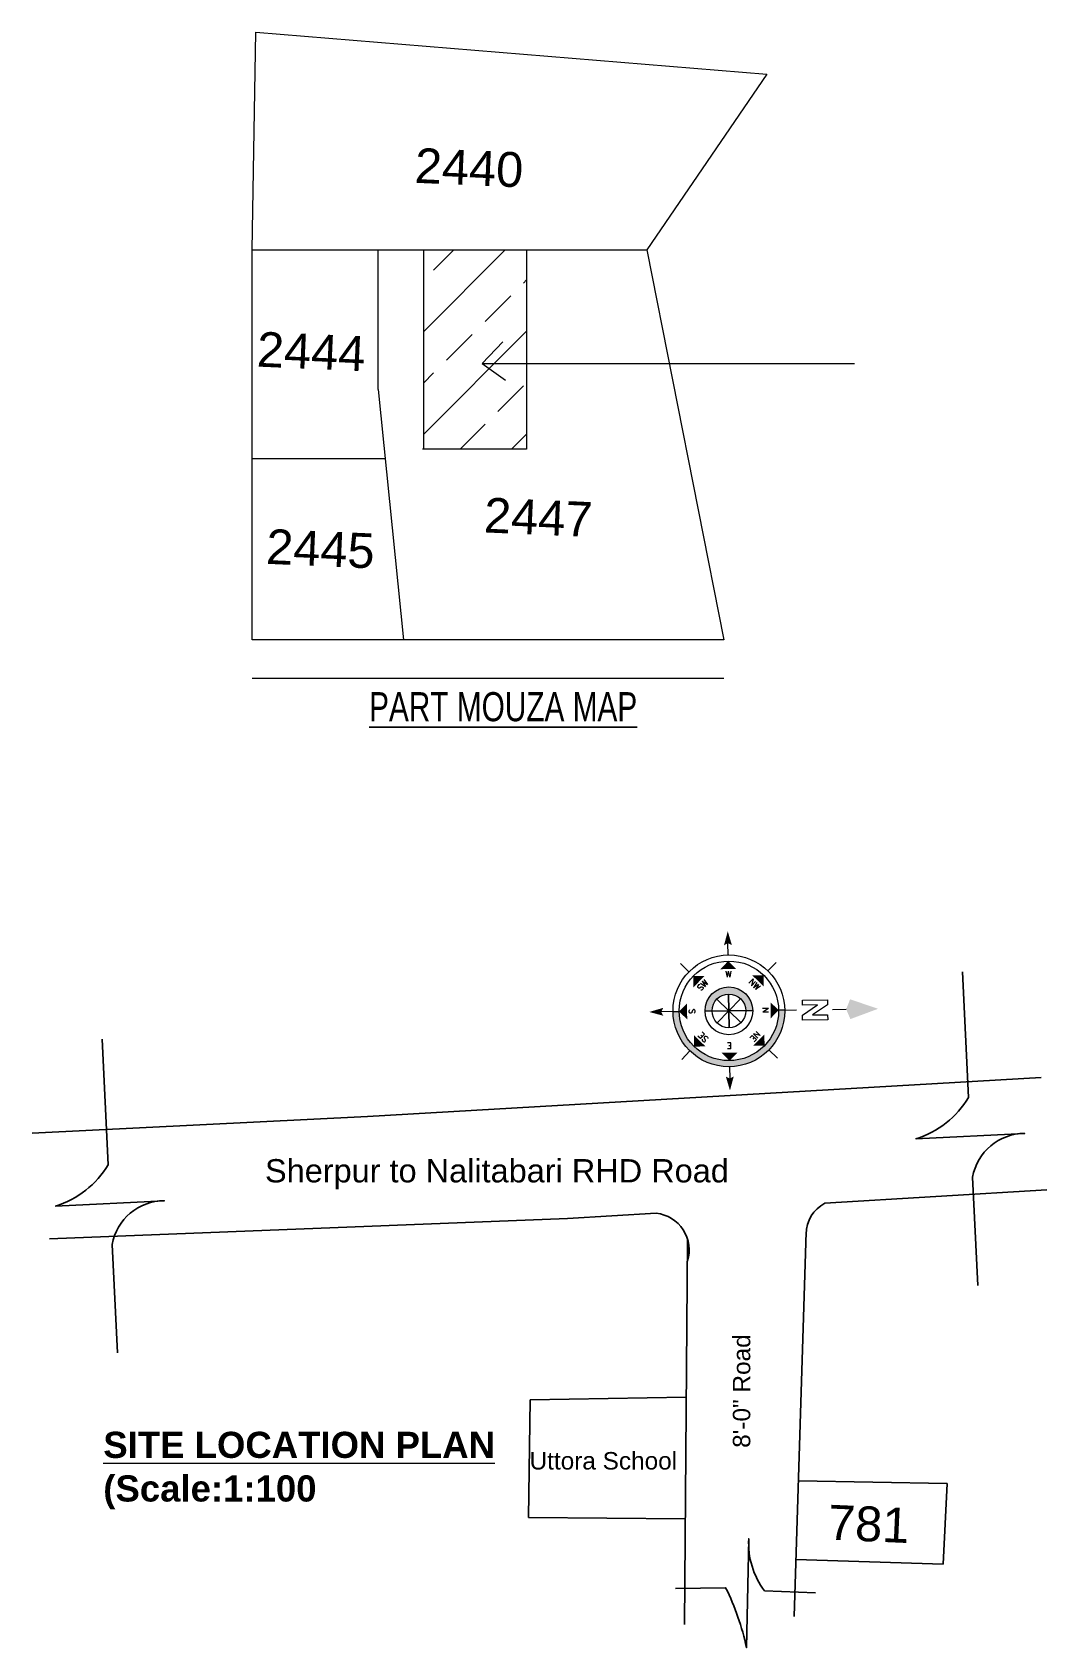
# Model space of a CAD drawing. Header units: inches. Extents: x -4010 to 65129, y -40138 to -1318.
# Drawn here: x 23607 to 23957, y -18713 to -18157 of the extents above; entities that cross this region are included whole.
import ezdxf
from ezdxf.enums import TextEntityAlignment as Align

# ---------------------------------------------------------------- set-up
doc = ezdxf.new("R2010")
doc.units = ezdxf.units.IN
doc.header["$MEASUREMENT"] = 0
doc.layers.add('Brick wall', color=3, linetype='Continuous')
doc.layers.add('TEX', color=7, linetype='Continuous')
for name, color, linetype, lineweight in [('DIM', 7, 'Continuous', 15), ('M-wall', 7, 'Continuous', 5), ('TREEP2', 3, 'Continuous', 9), ('wall-2', 7, 'Continuous', 25)]:
    doc.layers.add(name, color=color, linetype=linetype, lineweight=lineweight)
doc.styles.add('ROMANS', font='romans')
doc.styles.get("Standard").update_dxf_attribs({"font": 'ARIALN.TTF'})
doc.styles.add('STYLE20', font='swisscl.ttf')
doc.styles.add('style3', font='arial.ttf')

msp = doc.modelspace()

# ---------------------------------------------------------------- texts
at = {"layer": 'M-wall', "insert": (23631.867, -18665.243), "char_height": 9, "width": 207.99392, "attachment_point": 7}
msp.add_mtext('{\\fArial Rounded MT Bold|b1|i0|c0|p34;\\LSITE LOCATION PLAN\\P\\fArial Rounded MT Bold|b0|i0|c0|p34;\\l(Scale:1:100}', dxfattribs=at)
at = {"layer": 'TEX', "ltscale": 0.5, "char_height": 12, "attachment_point": 8, "rotation": 357.50484, "style": 'style3'}
for s, insert in [('2440', (23757.485, -18209.831)), ('2444', (23703.156, -18272.887)), ('2447', (23781.298, -18329.931)), ('2445', (23706.34, -18340.902)), ('781', (23895.032, -18676.382))]:
    msp.add_mtext(s, dxfattribs=dict(at, insert=insert))
at = {"layer": 'TEX', "width": 272.68686, "attachment_point": 5}
for s, insert, char_height in [('{\\fArial|b0|i0|c0|p34;Sherpur to Nalitabari RHD Road}', (23767.324, -18549.946), 8), ('{\\fArial|b0|i0|c0|p34;Uttora School}', (23803.946, -18648.553), 6)]:
    msp.add_mtext(s, dxfattribs=dict(at, insert=insert, char_height=char_height))
at = {"layer": 'TEX', "insert": (23851.559, -18624.53), "char_height": 6, "width": 272.68686, "attachment_point": 5, "rotation": 90}
msp.add_mtext('{\\fArial|b0|i0|c0|p34;8\'-0" Road}', dxfattribs=at)
at = {"layer": 'wall-2', "linetype": 'Continuous', "insert": (23769.468, -18384.095), "char_height": 4.50718, "width": 134.13677, "attachment_point": 2, "style": 'STYLE20'}
msp.add_mtext('{\\H2.219x;\\LPART MOUZA MAP\\H0.4507x;\\l\\C3; }', dxfattribs=at)

# ---------------------------------------------------------------- blocks, each defined once
blk = doc.blocks.new('Anno_North_J_Metric')
at = {"linetype": 'ByBlock', "lineweight": -2}
h = blk.add_hatch(color=0, dxfattribs=at)
h.paths.add_polyline_path([(-4.17, 0), (-4.68, 0, 1), (4.68, 0), (4.17, 0, -1)])
h.paths.add_polyline_path([(1.41, 0), (2, 0, 1), (-2, 0), (-1.41, 0, -1)])
at = {"color": 0, "linetype": 'ByBlock', "lineweight": -2}
for p, q in [((0, 4.68), (0, 5.67)), ((-3.31, 3.31), (-4.01, 4.01)), ((3.31, 3.31), (4.01, 4.01)), ((0, 1.41), (0, -1.41)), ((0, -1.41), (0, 1.41)), ((-4.68, 0), (-5.67, 0)), ((-4.68, 0), (-4.17, 0)), ((-1.41, 0), (-2, 0)), ((-1.41, 0), (1.41, 0)), ((1.41, 0), (-1.41, 0)), ((-1, 1), (1, -1)), ((-1, -1), (1, 1)), ((1, -1), (-1, 1)), ((1, 1), (-1, -1)), ((1.41, 0), (2, 0)), ((4.68, 0), (4.17, 0)), ((4.68, 0), (5.67, 0)), ((6.17, 0.4), (6.17, 0.82)), ((6.17, 0.82), (8.27, 0.82)), ((7.43, 0.4), (6.17, 0.4)), ((6.17, -0.44), (7.43, 0.4)), ((8.27, 0.4), (7.01, -0.44)), ((8.27, 0.82), (8.27, 0.4)), ((8.67, 0), (9.83, 0)), ((6.17, -0.86), (6.17, -0.44)), ((8.27, -0.86), (6.17, -0.86)), ((7.01, -0.44), (8.27, -0.44)), ((8.27, -0.44), (8.27, -0.86)), ((-3.31, -3.31), (-4.01, -4.01)), ((3.31, -3.31), (4.01, -4.01)), ((0, -4.68), (0, -5.67))]:
    blk.add_line(p, q, dxfattribs=at)
for radius in [4.68, 4.17, 2, 1.41]:
    blk.add_circle((0, 0), radius, dxfattribs=at)
for points in [[(-0.33, 5.5), (0, 5.67), (0, 6.67)], [(0, 6.67), (0.33, 5.5), (0, 5.67)], [(0, 4.17), (0.67, 3.5), (-0.67, 3.5)], [(-2.95, 2.95), (-2, 2.95), (-2.95, 2)], [(2.95, 2.95), (2.95, 2), (2, 2.95)], [(-6.67, 0), (-5.5, 0.33), (-5.67, 0)], [(-5.5, -0.33), (-5.67, 0), (-6.67, 0)], [(-4.17, 0), (-3.5, 0.67), (-3.5, -0.67)], [(4.17, 0), (3.5, -0.67), (3.5, 0.67)], [(12.5, 0), (10.17, 0.83), (9.83, 0)], [(9.83, 0), (10.17, -0.83), (12.5, 0)], [(-2.95, -2.95), (-2.95, -2), (-2, -2.95)], [(2.95, -2.95), (2, -2.95), (2.95, -2)], [(0, -4.17), (-0.67, -3.5), (0.67, -3.5)], [(0, -6.67), (-0.33, -5.5), (0, -5.67)], [(0.33, -5.5), (0, -5.67), (0, -6.67)]]:
    blk.add_solid(points, dxfattribs=at)
at = {"color": 0, "linetype": 'ByBlock', "lineweight": -2, "style": 'ROMANS'}
blk.add_text('W', height=0.5, dxfattribs=at).set_placement((0, 2.83), align=Align.CENTER)
for s, rotation, p in [('SW', 45, (-2, 2)), ('NW', 315, (2, 2)), ('S', 270, (-3.33, 0)), ('N', 270, (2.83, 0)), ('SE', 135, (-2, -2)), ('E', 180, (0, -2.67)), ('NE', 225, (2, -2))]:
    blk.add_text(s, height=0.5, rotation=rotation, dxfattribs=at).set_placement(p, align=Align.CENTER)

# ---------------------------------------------------------------- hatches: boundary and pattern name
at = {"layer": 'TREEP2'}
h = msp.add_hatch(dxfattribs=at)
h.set_pattern_fill('ANSI33', color=256, scale=100, style=0)
h.paths.add_polyline_path([(23777.535, -18231.924), (23742.012, -18231.924), (23742.012, -18300.536), (23777.535, -18300.536)])

# ---------------------------------------------------------------- linework, layer by layer
at = {"layer": 'Brick wall'}
for p, q in [((23722.81, -18530.097), (23954.626, -18516.638)), ((23722.81, -18530.097), (23607.431, -18535.762)), ((23880.212, -18559.884), (23956.526, -18555.343)), ((23791.573, -18565.157), (23613.361, -18572.193)), ((23791.573, -18565.157), (23822.179, -18563.336)), ((23873.749, -18569.784), (23869.586, -18702.12)), ((23832.945, -18572.338), (23831.838, -18704.823)), ((23832.491, -18626.652), (23778.793, -18627.527)), ((23778.793, -18627.527), (23778.206, -18667.979)), ((23871.055, -18655.44), (23922.32, -18656.346)), ((23922.32, -18656.346), (23920.947, -18684.113)), ((23778.206, -18667.979), (23832.142, -18668.43)), ((23920.947, -18684.113), (23870.203, -18682.516))]:
    msp.add_line(p, q, dxfattribs=at)
for points in [[(23927.535, -18480.306), (23929.655, -18523.494, -0.1850239), (23911.514, -18537.71), (23948.962, -18535.871, 0.3616375), (23931.003, -18550.938), (23932.831, -18588.176)], [(23631.442, -18503.48), (23633.563, -18546.667, -0.1850239), (23615.421, -18560.883), (23652.87, -18559.044, 0.3616375), (23634.91, -18574.111), (23636.738, -18611.35)], [(23876.917, -18693.948), (23859.442, -18693.262, -0.1795291), (23854.001, -18675.324), (23853.218, -18712.809, 0.0634731), (23846.02, -18692.176), (23828.744, -18692.41)]]:
    msp.add_lwpolyline(points, format="xyb", dxfattribs=at)
for centre, radius, start, end in [((23885.719, -18570.538), 11.993, 117.33213, 180), ((23820.727, -18576.012), 12.759, 342.30397, 83.46694)]:
    msp.add_arc(centre, radius, start, end, dxfattribs=at)
at = {"layer": 'TREEP2'}
for p, q in [((23683.089, -18231.924), (23684.332, -18157.096)), ((23684.332, -18157.096), (23860.265, -18171.549)), ((23860.265, -18171.549), (23818.879, -18231.924)), ((23683.089, -18231.924), (23792.329, -18231.924)), ((23683.089, -18366.102), (23683.089, -18231.924)), ((23726.48, -18280.012), (23726.48, -18231.924)), ((23742.012, -18231.924), (23742.012, -18300.536)), ((23777.535, -18231.924), (23777.535, -18300.536)), ((23792.329, -18231.924), (23818.879, -18231.924)), ((23818.879, -18231.924), (23845.429, -18366.102)), ((23762.229, -18271.026), (23769.393, -18263.601)), ((23762.229, -18271.026), (23890.355, -18271.026)), ((23762.229, -18271.026), (23770.32, -18276.805)), ((23726.48, -18280.012), (23735.19, -18366.102)), ((23728.888, -18303.809), (23683.089, -18303.809)), ((23777.535, -18300.536), (23741.715, -18300.536)), ((23757.217, -18300.536), (23742.012, -18300.536)), ((23716.313, -18366.102), (23683.089, -18366.102)), ((23845.429, -18366.102), (23716.313, -18366.102)), ((23716.313, -18379.375), (23683.089, -18379.375)), ((23845.429, -18379.375), (23716.313, -18379.375))]:
    msp.add_line(p, q, dxfattribs=at)

# ---------------------------------------------------------------- block references
at = {"layer": 'DIM', "ltscale": 500000, "xscale": 4.107415312458949, "yscale": 4.107415312457306, "zscale": 4.107415327752908, "rotation": 0.793597656534703}
msp.add_blockref('Anno_North_J_Metric', (23847.148, -18493.735), dxfattribs=at)

msp.set_redraw_order([(e.dxf.handle, doc.entitydb.next_handle()) for e in msp.query("TEXT MTEXT ATTDEF DIMENSION ARC_DIMENSION")])  # texts and dimensions are drawn at this point

doc.saveas('drawing.dxf')
